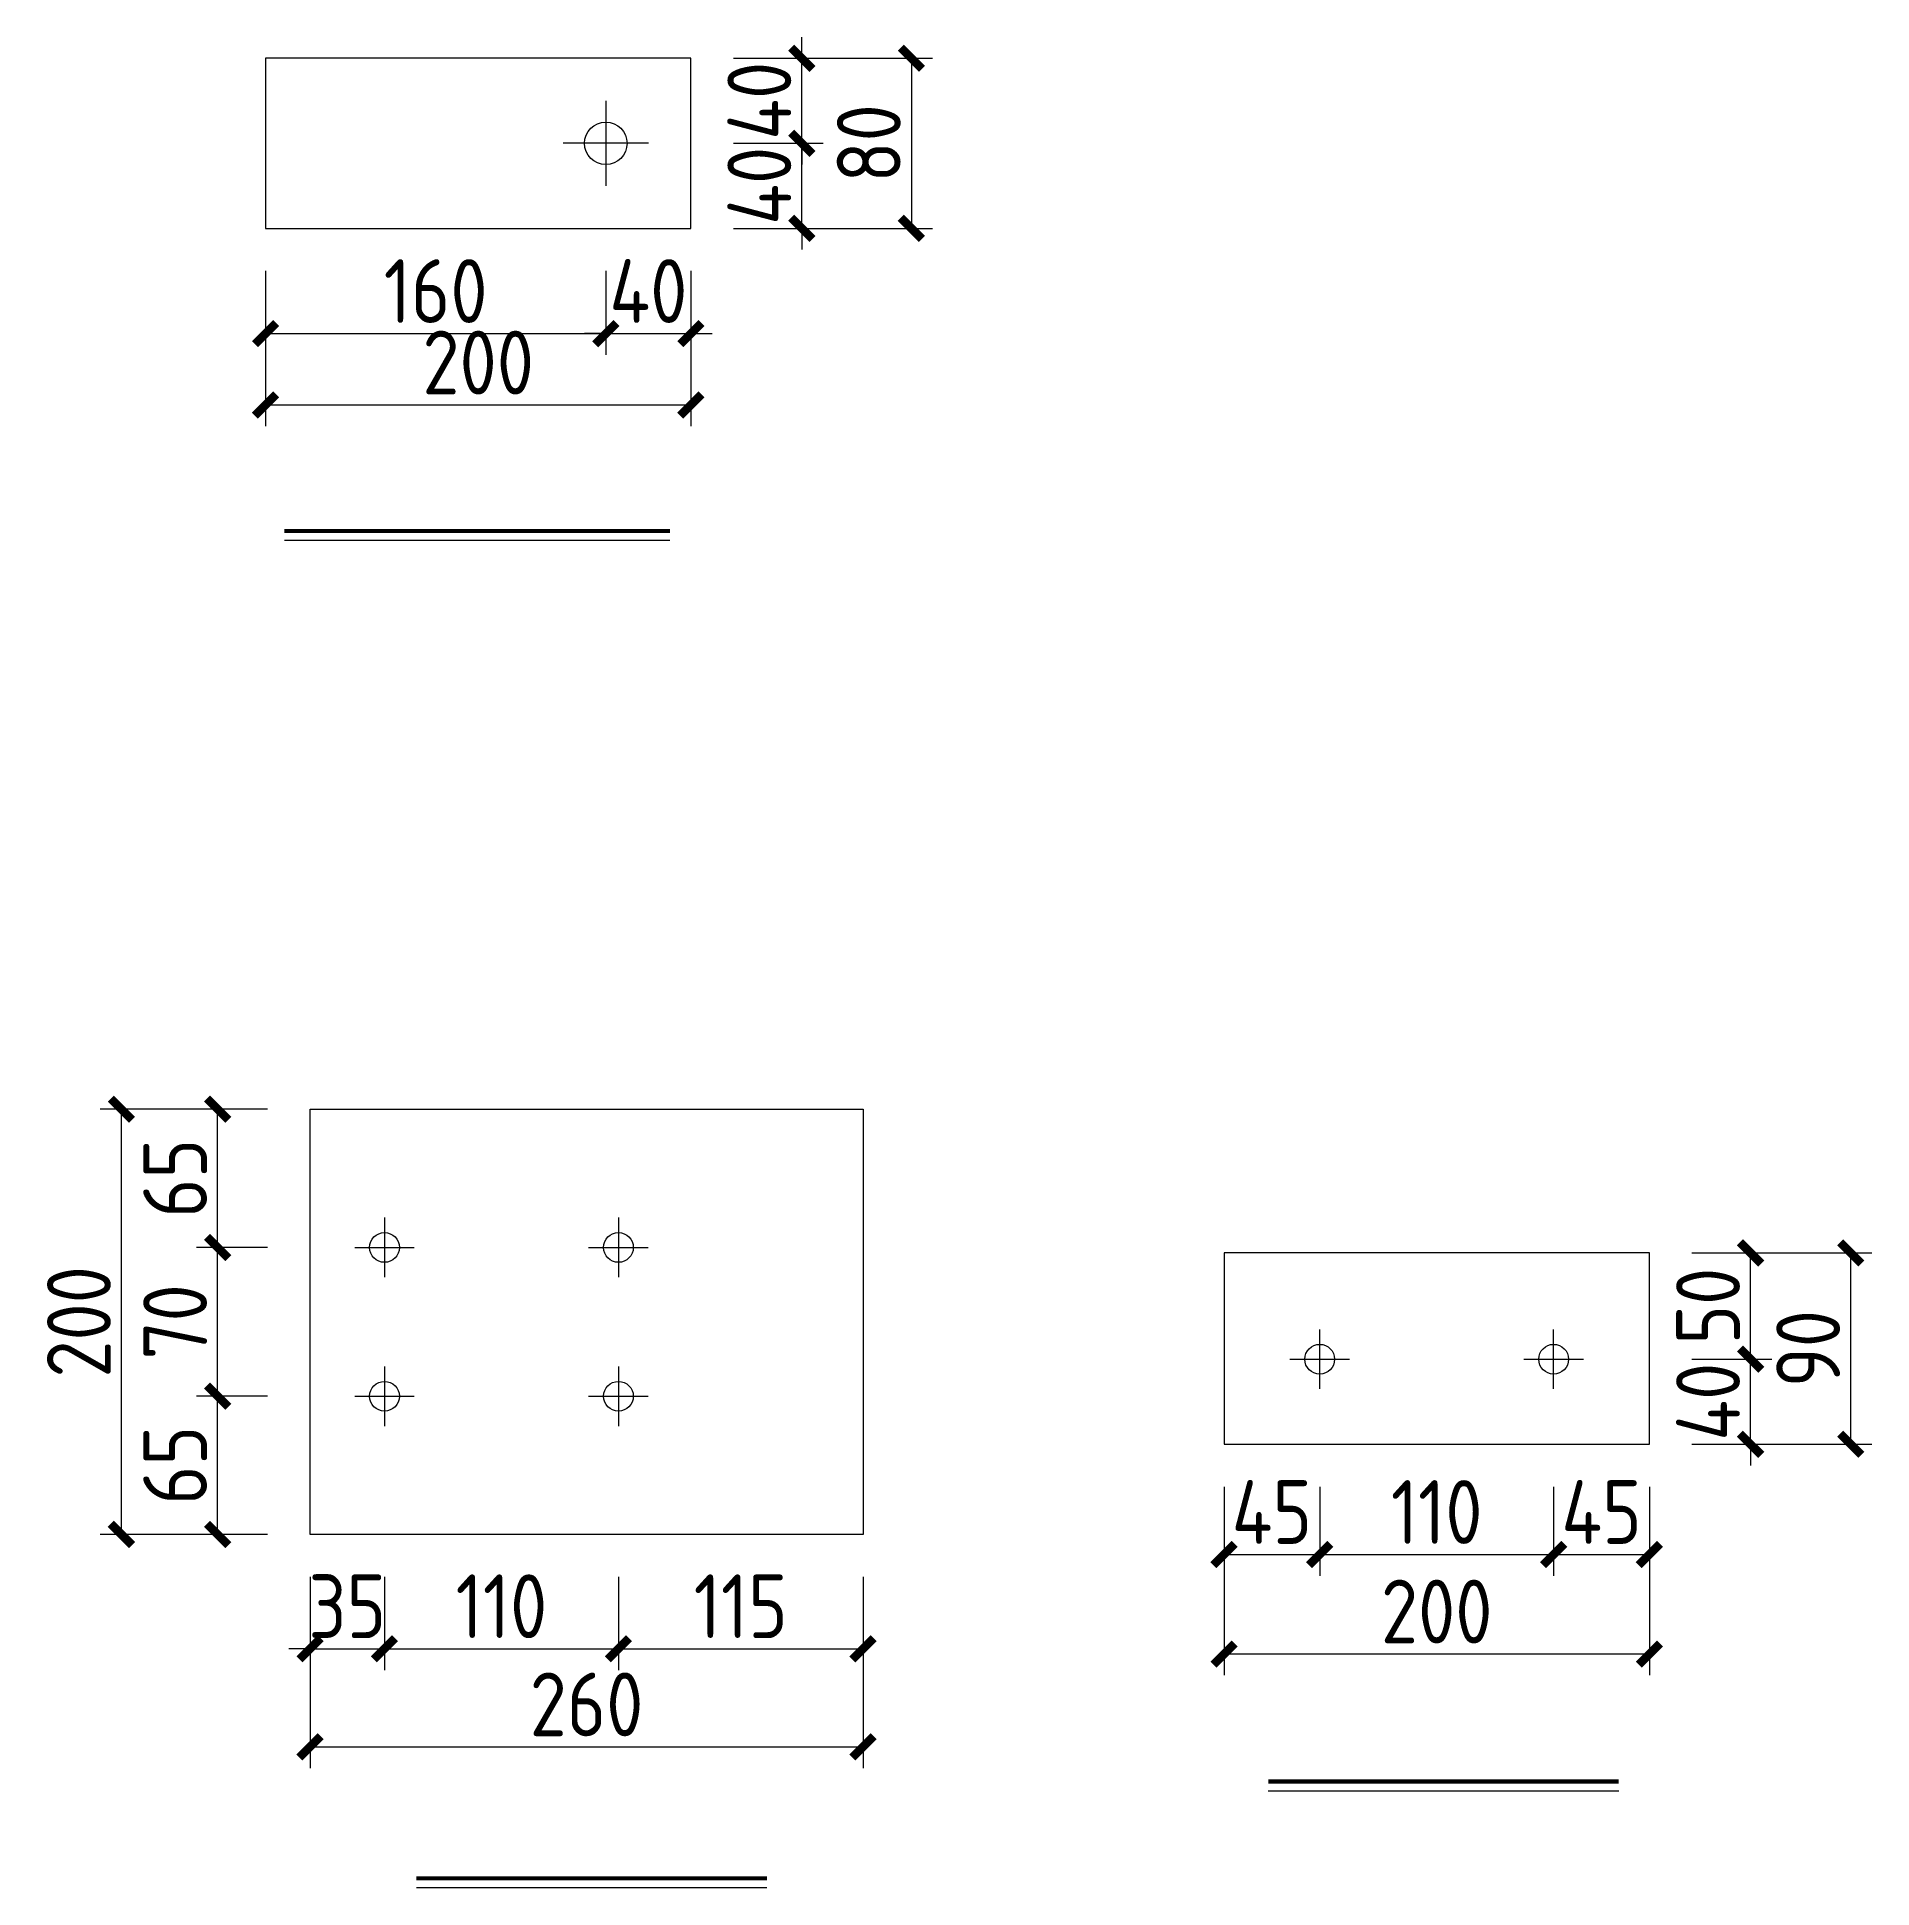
# Model space of a CAD drawing. Extents: x -196983 to 471790, y -783661 to 190401.
# Drawn here: x 58645 to 67272, y -223553 to -214847 of the extents above; entities that cross this region are included whole.
import ezdxf

# ---------------------------------------------------------------- set-up
doc = ezdxf.new("R2010")
doc.units = 0
doc.header["$LTSCALE"] = 1000
doc.header["$MEASUREMENT"] = 0
for name, color, linetype in [('_TCH_MASK', 7, 'Continuous'), ('AXIS', 3, 'Continuous'), ('PUB_TITLE', 4, 'Continuous')]:
    doc.layers.add(name, color=color, linetype=linetype)
doc.styles.get("Standard").update_dxf_attribs({"font": 'gbenor.shx', "bigfont": 'gbcbig.shx'})
doc.styles.add('图框', font='')
doc.styles.get('图框').set_extended_font_data('SimSun')
doc.dimstyles.get("Standard").update_dxf_attribs({"dimscale": 100, "dimtxt": 3.5, "dimasz": 1, "dimexe": 2.5, "dimexo": 3, "dimgap": 1.5, "dimtad": 1, "dimdec": 0, "dimzin": 0, "dimdsep": 46, "dimtxsty": 'Standard', "dimblk": 'ARCHTICK', "dimcen": 0.09, "dimadec": 0, "dimazin": 0, "dimtfac": 1, "dimtdec": 0, "dimtix": 1, "dimtmove": 2, "dimatfit": 3, "dimfxl": 1, "dimtolj": 1, "dimtzin": 0, "dimarcsym": 0})

msp = doc.modelspace()

# ---------------------------------------------------------------- blocks, each defined once
blk = doc.blocks.new('_ArchTick')
at = {"color": 0, "linetype": 'ByBlock', "const_width": 0.4}
blk.add_lwpolyline([(-0.5, -0.5), (0.5, 0.5)], dxfattribs=at)
blk = doc.blocks.new('*D1614')
at = {"layer": 'AXIS', "color": 0, "lineweight": -2}
for p, q in [((59719.4, -215947.1), (59719.4, -216342.1)), ((61319.4, -215947.1), (61319.4, -216342.1)), ((59719.4, -216242.1), (61319.4, -216242.1))]:
    blk.add_line(p, q, dxfattribs=at)
at = {"layer": 'Defpoints', "color": 0}
for p in [(59719.4, -215747.1), (61319.4, -215747.1), (61319.4, -216242.1)]:
    blk.add_point(p, dxfattribs=at)
at = {"layer": 'AXIS', "color": 0, "lineweight": -2, "xscale": 100, "yscale": 100, "zscale": 100, "rotation": 180}
blk.add_blockref('_ArchTick', (59719.4, -216242.1), dxfattribs=at)
at = {"layer": 'AXIS', "color": 0, "lineweight": -2, "xscale": 100, "yscale": 100, "zscale": 100}
blk.add_blockref('_ArchTick', (61319.4, -216242.1), dxfattribs=at)
at = {"layer": 'AXIS', "color": 0, "insert": (60519.4, -216042.1), "char_height": 300, "attachment_point": 5}
blk.add_mtext('\\A1;160', dxfattribs=at)
blk = doc.blocks.new('*D1615')
at = {"layer": 'AXIS', "color": 0, "lineweight": -2}
for p, q in [((61319.4, -215947.1), (61319.4, -216342.1)), ((61719.4, -215947.1), (61719.4, -216342.1)), ((61319.4, -216242.1), (61219.4, -216242.1)), ((61319.4, -216242.1), (61719.4, -216242.1)), ((61719.4, -216242.1), (61819.4, -216242.1))]:
    blk.add_line(p, q, dxfattribs=at)
at = {"layer": 'Defpoints', "color": 0}
for p in [(61319.4, -215747.1), (61719.4, -215747.1), (61719.4, -216242.1)]:
    blk.add_point(p, dxfattribs=at)
at = {"layer": 'AXIS', "color": 0, "lineweight": -2, "xscale": 100, "yscale": 100, "zscale": 100}
blk.add_blockref('_ArchTick', (61319.4, -216242.1), dxfattribs=at)
at = {"layer": 'AXIS', "color": 0, "lineweight": -2, "xscale": 100, "yscale": 100, "zscale": 100, "rotation": 180}
blk.add_blockref('_ArchTick', (61719.4, -216242.1), dxfattribs=at)
at = {"layer": 'AXIS', "color": 0, "insert": (61519.4, -216042.1), "char_height": 300, "attachment_point": 5}
blk.add_mtext('\\A1;40', dxfattribs=at)
blk = doc.blocks.new('*D1616')
at = {"layer": 'AXIS', "color": 0, "lineweight": -2}
for p, q in [((62241.1, -215347.1), (62241.1, -215247.1)), ((61919.4, -215347.1), (62341.1, -215347.1)), ((62241.1, -215747.1), (62241.1, -215347.1)), ((61919.4, -215747.1), (62341.1, -215747.1)), ((62241.1, -215747.1), (62241.1, -215847.1))]:
    blk.add_line(p, q, dxfattribs=at)
at = {"layer": 'Defpoints', "color": 0}
for p in [(61719.4, -215347.1), (62241.1, -215347.1), (61719.4, -215747.1)]:
    blk.add_point(p, dxfattribs=at)
at = {"layer": 'AXIS', "color": 0, "lineweight": -2, "xscale": 100, "yscale": 100, "zscale": 100}
for p, rotation in [((62241.1, -215347.1), 270), ((62241.1, -215747.1), 90)]:
    blk.add_blockref('_ArchTick', p, dxfattribs=dict(at, rotation=rotation))
at = {"layer": 'AXIS', "color": 0, "insert": (62041.1, -215547.1), "char_height": 300, "attachment_point": 5, "rotation": 90}
blk.add_mtext('\\A1;40', dxfattribs=at)
blk = doc.blocks.new('*D1617')
at = {"layer": 'AXIS', "color": 0, "lineweight": -2}
for p, q in [((62241.1, -214947.1), (62241.1, -214847.1)), ((61919.4, -214947.1), (62341.1, -214947.1)), ((62241.1, -215347.1), (62241.1, -214947.1)), ((61919.4, -215347.1), (62341.1, -215347.1)), ((62241.1, -215347.1), (62241.1, -215447.1))]:
    blk.add_line(p, q, dxfattribs=at)
at = {"layer": 'Defpoints', "color": 0}
for p in [(61719.4, -214947.1), (62241.1, -214947.1), (61719.4, -215347.1)]:
    blk.add_point(p, dxfattribs=at)
at = {"layer": 'AXIS', "color": 0, "lineweight": -2, "xscale": 100, "yscale": 100, "zscale": 100}
for p, rotation in [((62241.1, -214947.1), 270), ((62241.1, -215347.1), 90)]:
    blk.add_blockref('_ArchTick', p, dxfattribs=dict(at, rotation=rotation))
at = {"layer": 'AXIS', "color": 0, "insert": (62041.1, -215147.1), "char_height": 300, "attachment_point": 5, "rotation": 90}
blk.add_mtext('\\A1;40', dxfattribs=at)
blk = doc.blocks.new('*D1618')
at = {"layer": 'AXIS', "color": 0, "lineweight": -2}
for p, q in [((61919.4, -214947.1), (62855.9, -214947.1)), ((62755.9, -214947.1), (62755.9, -215747.1)), ((61919.4, -215747.1), (62855.9, -215747.1))]:
    blk.add_line(p, q, dxfattribs=at)
at = {"layer": 'Defpoints', "color": 0}
for p in [(61719.4, -214947.1), (61719.4, -215747.1), (62755.9, -215747.1)]:
    blk.add_point(p, dxfattribs=at)
at = {"layer": 'AXIS', "color": 0, "lineweight": -2, "xscale": 100, "yscale": 100, "zscale": 100}
for p, rotation in [((62755.9, -214947.1), 90), ((62755.9, -215747.1), 270)]:
    blk.add_blockref('_ArchTick', p, dxfattribs=dict(at, rotation=rotation))
at = {"layer": 'AXIS', "color": 0, "insert": (62555.9, -215347.1), "char_height": 300, "attachment_point": 5, "rotation": 90}
blk.add_mtext('\\A1;80', dxfattribs=at)
blk = doc.blocks.new('*D1619')
at = {"layer": 'AXIS', "color": 0, "lineweight": -2}
for p, q in [((59719.4, -215947.1), (59719.4, -216678.3)), ((61719.4, -215947.1), (61719.4, -216678.3)), ((61719.4, -216578.3), (59719.4, -216578.3))]:
    blk.add_line(p, q, dxfattribs=at)
at = {"layer": 'Defpoints', "color": 0}
for p in [(59719.4, -215747.1), (61719.4, -215747.1), (59719.4, -216578.3)]:
    blk.add_point(p, dxfattribs=at)
at = {"layer": 'AXIS', "color": 0, "lineweight": -2, "xscale": 100, "yscale": 100, "zscale": 100, "rotation": 180}
blk.add_blockref('_ArchTick', (59719.4, -216578.3), dxfattribs=at)
at = {"layer": 'AXIS', "color": 0, "lineweight": -2, "xscale": 100, "yscale": 100, "zscale": 100}
blk.add_blockref('_ArchTick', (61719.4, -216578.3), dxfattribs=at)
at = {"layer": 'AXIS', "color": 0, "insert": (60719.4, -216378.3), "char_height": 300, "attachment_point": 5}
blk.add_mtext('\\A1;200', dxfattribs=at)
blk = doc.blocks.new('*D1620')
at = {"layer": '_TCH_MASK', "color": 0, "lineweight": -2}
for p, q in [((64225.9, -221666.4), (64225.9, -222085)), ((64675.9, -221666.4), (64675.9, -222085)), ((64225.9, -221985), (64675.9, -221985))]:
    blk.add_line(p, q, dxfattribs=at)
at = {"layer": 'Defpoints', "color": 0}
for p in [(64225.9, -221466.4), (64675.9, -221466.4), (64675.9, -221985)]:
    blk.add_point(p, dxfattribs=at)
at = {"layer": '_TCH_MASK', "color": 0, "lineweight": -2, "xscale": 100, "yscale": 100, "zscale": 100, "rotation": 180}
blk.add_blockref('_ArchTick', (64225.9, -221985), dxfattribs=at)
at = {"layer": '_TCH_MASK', "color": 0, "lineweight": -2, "xscale": 100, "yscale": 100, "zscale": 100}
blk.add_blockref('_ArchTick', (64675.9, -221985), dxfattribs=at)
at = {"layer": '_TCH_MASK', "color": 0, "lineweight": 15, "insert": (64450.9, -221785), "char_height": 300, "attachment_point": 5}
blk.add_mtext('\\A1;45', dxfattribs=at)
blk = doc.blocks.new('*D1611')
at = {"layer": '_TCH_MASK', "color": 0, "lineweight": -2}
for p, q in [((64675.9, -221666.4), (64675.9, -222085)), ((65775.9, -221666.4), (65775.9, -222085)), ((64675.9, -221985), (65775.9, -221985))]:
    blk.add_line(p, q, dxfattribs=at)
at = {"layer": 'Defpoints', "color": 0}
for p in [(64675.9, -221466.4), (65775.9, -221466.4), (65775.9, -221985)]:
    blk.add_point(p, dxfattribs=at)
at = {"layer": '_TCH_MASK', "color": 0, "lineweight": -2, "xscale": 100, "yscale": 100, "zscale": 100, "rotation": 180}
blk.add_blockref('_ArchTick', (64675.9, -221985), dxfattribs=at)
at = {"layer": '_TCH_MASK', "color": 0, "lineweight": -2, "xscale": 100, "yscale": 100, "zscale": 100}
blk.add_blockref('_ArchTick', (65775.9, -221985), dxfattribs=at)
at = {"layer": '_TCH_MASK', "color": 0, "lineweight": 15, "insert": (65225.9, -221785), "char_height": 300, "attachment_point": 5}
blk.add_mtext('\\A1;110', dxfattribs=at)
blk = doc.blocks.new('*D1621')
at = {"layer": '_TCH_MASK', "color": 0, "lineweight": -2}
for p, q in [((65775.9, -221666.4), (65775.9, -222085)), ((66225.9, -221666.4), (66225.9, -222085)), ((65775.9, -221985), (66225.9, -221985))]:
    blk.add_line(p, q, dxfattribs=at)
at = {"layer": 'Defpoints', "color": 0}
for p in [(65775.9, -221466.4), (66225.9, -221466.4), (66225.9, -221985)]:
    blk.add_point(p, dxfattribs=at)
at = {"layer": '_TCH_MASK', "color": 0, "lineweight": -2, "xscale": 100, "yscale": 100, "zscale": 100, "rotation": 180}
blk.add_blockref('_ArchTick', (65775.9, -221985), dxfattribs=at)
at = {"layer": '_TCH_MASK', "color": 0, "lineweight": -2, "xscale": 100, "yscale": 100, "zscale": 100}
blk.add_blockref('_ArchTick', (66225.9, -221985), dxfattribs=at)
at = {"layer": '_TCH_MASK', "color": 0, "lineweight": 15, "insert": (66000.9, -221785), "char_height": 300, "attachment_point": 5}
blk.add_mtext('\\A1;45', dxfattribs=at)
blk = doc.blocks.new('*D1622')
at = {"layer": '_TCH_MASK', "color": 0, "lineweight": -2}
for p, q in [((64225.9, -221666.4), (64225.9, -222553.1)), ((66225.9, -221666.4), (66225.9, -222553.1)), ((66225.9, -222453.1), (64225.9, -222453.1))]:
    blk.add_line(p, q, dxfattribs=at)
at = {"layer": 'Defpoints', "color": 0}
for p in [(64225.9, -221466.4), (66225.9, -221466.4), (64225.9, -222453.1)]:
    blk.add_point(p, dxfattribs=at)
at = {"layer": '_TCH_MASK', "color": 0, "lineweight": -2, "xscale": 100, "yscale": 100, "zscale": 100, "rotation": 180}
blk.add_blockref('_ArchTick', (64225.9, -222453.1), dxfattribs=at)
at = {"layer": '_TCH_MASK', "color": 0, "lineweight": -2, "xscale": 100, "yscale": 100, "zscale": 100}
blk.add_blockref('_ArchTick', (66225.9, -222453.1), dxfattribs=at)
at = {"layer": '_TCH_MASK', "color": 0, "lineweight": 15, "insert": (65225.9, -222253.1), "char_height": 300, "attachment_point": 5}
blk.add_mtext('\\A1;200', dxfattribs=at)
blk = doc.blocks.new('*D1612')
at = {"layer": '_TCH_MASK', "color": 0, "lineweight": -2}
for p, q in [((66701.8, -221066.4), (66701.8, -220966.4)), ((66425.9, -221066.4), (66801.8, -221066.4)), ((66701.8, -221466.4), (66701.8, -221066.4)), ((66425.9, -221466.4), (66801.8, -221466.4)), ((66701.8, -221466.4), (66701.8, -221566.4))]:
    blk.add_line(p, q, dxfattribs=at)
at = {"layer": 'Defpoints', "color": 0}
for p in [(66225.9, -221066.4), (66701.8, -221066.4), (66225.9, -221466.4)]:
    blk.add_point(p, dxfattribs=at)
at = {"layer": '_TCH_MASK', "color": 0, "lineweight": -2, "xscale": 100, "yscale": 100, "zscale": 100}
for p, rotation in [((66701.8, -221066.4), 270), ((66701.8, -221466.4), 90)]:
    blk.add_blockref('_ArchTick', p, dxfattribs=dict(at, rotation=rotation))
at = {"layer": '_TCH_MASK', "color": 0, "lineweight": 15, "insert": (66501.8, -221266.4), "char_height": 300, "attachment_point": 5, "rotation": 90}
blk.add_mtext('\\A1;40', dxfattribs=at)
blk = doc.blocks.new('*D1623')
at = {"layer": '_TCH_MASK', "color": 0, "lineweight": -2}
for p, q in [((66425.9, -220566.4), (66801.8, -220566.4)), ((66701.8, -221066.4), (66701.8, -220566.4)), ((66425.9, -221066.4), (66801.8, -221066.4))]:
    blk.add_line(p, q, dxfattribs=at)
at = {"layer": 'Defpoints', "color": 0}
for p in [(66225.9, -220566.4), (66701.8, -220566.4), (66225.9, -221066.4)]:
    blk.add_point(p, dxfattribs=at)
at = {"layer": '_TCH_MASK', "color": 0, "lineweight": -2, "xscale": 100, "yscale": 100, "zscale": 100}
for p, rotation in [((66701.8, -220566.4), 90), ((66701.8, -221066.4), 270)]:
    blk.add_blockref('_ArchTick', p, dxfattribs=dict(at, rotation=rotation))
at = {"layer": '_TCH_MASK', "color": 0, "lineweight": 15, "insert": (66501.8, -220816.4), "char_height": 300, "attachment_point": 5, "rotation": 90}
blk.add_mtext('\\A1;50', dxfattribs=at)
blk = doc.blocks.new('*D1613')
at = {"layer": '_TCH_MASK', "color": 0, "lineweight": -2}
for p, q in [((66425.9, -220566.4), (67272.5, -220566.4)), ((67172.5, -221466.4), (67172.5, -220566.4)), ((66425.9, -221466.4), (67272.5, -221466.4))]:
    blk.add_line(p, q, dxfattribs=at)
at = {"layer": 'Defpoints', "color": 0}
for p in [(66225.9, -220566.4), (67172.5, -220566.4), (66225.9, -221466.4)]:
    blk.add_point(p, dxfattribs=at)
at = {"layer": '_TCH_MASK', "color": 0, "lineweight": -2, "xscale": 100, "yscale": 100, "zscale": 100}
for p, rotation in [((67172.5, -220566.4), 90), ((67172.5, -221466.4), 270)]:
    blk.add_blockref('_ArchTick', p, dxfattribs=dict(at, rotation=rotation))
at = {"layer": '_TCH_MASK', "color": 0, "lineweight": 15, "insert": (66972.5, -221016.4), "char_height": 300, "attachment_point": 5, "rotation": 90}
blk.add_mtext('\\A1;90', dxfattribs=at)
blk = doc.blocks.new('*D1624')
at = {"layer": '_TCH_MASK', "color": 0, "lineweight": -2}
for p, q in [((59928.7, -222090.5), (59928.7, -222528.3)), ((60278.7, -222090.5), (60278.7, -222528.3)), ((59928.7, -222428.3), (59828.7, -222428.3)), ((59928.7, -222428.3), (60278.7, -222428.3)), ((60278.7, -222428.3), (60378.7, -222428.3))]:
    blk.add_line(p, q, dxfattribs=at)
at = {"layer": 'Defpoints', "color": 0}
for p in [(59928.7, -221890.5), (60278.7, -221890.5), (60278.7, -222428.3)]:
    blk.add_point(p, dxfattribs=at)
at = {"layer": '_TCH_MASK', "color": 0, "lineweight": -2, "xscale": 100, "yscale": 100, "zscale": 100}
blk.add_blockref('_ArchTick', (59928.7, -222428.3), dxfattribs=at)
at = {"layer": '_TCH_MASK', "color": 0, "lineweight": -2, "xscale": 100, "yscale": 100, "zscale": 100, "rotation": 180}
blk.add_blockref('_ArchTick', (60278.7, -222428.3), dxfattribs=at)
at = {"layer": '_TCH_MASK', "color": 0, "lineweight": 15, "insert": (60103.7, -222228.3), "char_height": 300, "attachment_point": 5}
blk.add_mtext('\\A1;35', dxfattribs=at)
blk = doc.blocks.new('*D1625')
at = {"layer": '_TCH_MASK', "color": 0, "lineweight": -2}
for p, q in [((60278.7, -222090.5), (60278.7, -222528.3)), ((61378.7, -222090.5), (61378.7, -222528.3)), ((60278.7, -222428.3), (61378.7, -222428.3))]:
    blk.add_line(p, q, dxfattribs=at)
at = {"layer": 'Defpoints', "color": 0}
for p in [(60278.7, -221890.5), (61378.7, -221890.5), (61378.7, -222428.3)]:
    blk.add_point(p, dxfattribs=at)
at = {"layer": '_TCH_MASK', "color": 0, "lineweight": -2, "xscale": 100, "yscale": 100, "zscale": 100, "rotation": 180}
blk.add_blockref('_ArchTick', (60278.7, -222428.3), dxfattribs=at)
at = {"layer": '_TCH_MASK', "color": 0, "lineweight": -2, "xscale": 100, "yscale": 100, "zscale": 100}
blk.add_blockref('_ArchTick', (61378.7, -222428.3), dxfattribs=at)
at = {"layer": '_TCH_MASK', "color": 0, "lineweight": 15, "insert": (60828.7, -222228.3), "char_height": 300, "attachment_point": 5}
blk.add_mtext('\\A1;110', dxfattribs=at)
blk = doc.blocks.new('*D1631')
at = {"layer": '_TCH_MASK', "color": 0, "lineweight": -2}
for p, q in [((61378.7, -222090.5), (61378.7, -222528.3)), ((62528.7, -222090.5), (62528.7, -222528.3)), ((61378.7, -222428.3), (62528.7, -222428.3))]:
    blk.add_line(p, q, dxfattribs=at)
at = {"layer": 'Defpoints', "color": 0}
for p in [(61378.7, -221890.5), (62528.7, -221890.5), (62528.7, -222428.3)]:
    blk.add_point(p, dxfattribs=at)
at = {"layer": '_TCH_MASK', "color": 0, "lineweight": -2, "xscale": 100, "yscale": 100, "zscale": 100, "rotation": 180}
blk.add_blockref('_ArchTick', (61378.7, -222428.3), dxfattribs=at)
at = {"layer": '_TCH_MASK', "color": 0, "lineweight": -2, "xscale": 100, "yscale": 100, "zscale": 100}
blk.add_blockref('_ArchTick', (62528.7, -222428.3), dxfattribs=at)
at = {"layer": '_TCH_MASK', "color": 0, "lineweight": 15, "insert": (61953.7, -222228.3), "char_height": 300, "attachment_point": 5}
blk.add_mtext('\\A1;115', dxfattribs=at)
blk = doc.blocks.new('*D1626')
at = {"layer": '_TCH_MASK', "color": 0, "lineweight": -2}
for p, q in [((59928.7, -222090.5), (59928.7, -222990)), ((62528.7, -222090.5), (62528.7, -222990)), ((59928.7, -222890), (62528.7, -222890))]:
    blk.add_line(p, q, dxfattribs=at)
at = {"layer": 'Defpoints', "color": 0}
for p in [(59928.7, -221890.5), (62528.7, -221890.5), (62528.7, -222890)]:
    blk.add_point(p, dxfattribs=at)
at = {"layer": '_TCH_MASK', "color": 0, "lineweight": -2, "xscale": 100, "yscale": 100, "zscale": 100, "rotation": 180}
blk.add_blockref('_ArchTick', (59928.7, -222890), dxfattribs=at)
at = {"layer": '_TCH_MASK', "color": 0, "lineweight": -2, "xscale": 100, "yscale": 100, "zscale": 100}
blk.add_blockref('_ArchTick', (62528.7, -222890), dxfattribs=at)
at = {"layer": '_TCH_MASK', "color": 0, "lineweight": 15, "insert": (61228.7, -222690), "char_height": 300, "attachment_point": 5}
blk.add_mtext('\\A1;260', dxfattribs=at)
blk = doc.blocks.new('*D1627')
at = {"layer": '_TCH_MASK', "color": 0, "lineweight": -2}
for p, q in [((59728.7, -221240.5), (59394.3, -221240.5)), ((59494.3, -221890.5), (59494.3, -221240.5)), ((59728.7, -221890.5), (59394.3, -221890.5))]:
    blk.add_line(p, q, dxfattribs=at)
at = {"layer": 'Defpoints', "color": 0}
for p in [(59494.3, -221240.5), (59928.7, -221240.5), (59928.7, -221890.5)]:
    blk.add_point(p, dxfattribs=at)
at = {"layer": '_TCH_MASK', "color": 0, "lineweight": -2, "xscale": 100, "yscale": 100, "zscale": 100}
for p, rotation in [((59494.3, -221240.5), 90), ((59494.3, -221890.5), 270)]:
    blk.add_blockref('_ArchTick', p, dxfattribs=dict(at, rotation=rotation))
at = {"layer": '_TCH_MASK', "color": 0, "lineweight": 15, "insert": (59294.3, -221565.5), "char_height": 300, "attachment_point": 5, "rotation": 90}
blk.add_mtext('\\A1;65', dxfattribs=at)
blk = doc.blocks.new('*D1628')
at = {"layer": '_TCH_MASK', "color": 0, "lineweight": -2}
for p, q in [((59728.7, -220540.5), (59394.3, -220540.5)), ((59494.3, -221240.5), (59494.3, -220540.5)), ((59728.7, -221240.5), (59394.3, -221240.5))]:
    blk.add_line(p, q, dxfattribs=at)
at = {"layer": 'Defpoints', "color": 0}
for p in [(59494.3, -220540.5), (59928.7, -220540.5), (59928.7, -221240.5)]:
    blk.add_point(p, dxfattribs=at)
at = {"layer": '_TCH_MASK', "color": 0, "lineweight": -2, "xscale": 100, "yscale": 100, "zscale": 100}
for p, rotation in [((59494.3, -220540.5), 90), ((59494.3, -221240.5), 270)]:
    blk.add_blockref('_ArchTick', p, dxfattribs=dict(at, rotation=rotation))
at = {"layer": '_TCH_MASK', "color": 0, "lineweight": 15, "insert": (59294.3, -220890.5), "char_height": 300, "attachment_point": 5, "rotation": 90}
blk.add_mtext('\\A1;70', dxfattribs=at)
blk = doc.blocks.new('*D1629')
at = {"layer": '_TCH_MASK', "color": 0, "lineweight": -2}
for p, q in [((59728.7, -219890.5), (59394.3, -219890.5)), ((59494.3, -220540.5), (59494.3, -219890.5)), ((59728.7, -220540.5), (59394.3, -220540.5))]:
    blk.add_line(p, q, dxfattribs=at)
at = {"layer": 'Defpoints', "color": 0}
for p in [(59494.3, -219890.5), (59928.7, -219890.5), (59928.7, -220540.5)]:
    blk.add_point(p, dxfattribs=at)
at = {"layer": '_TCH_MASK', "color": 0, "lineweight": -2, "xscale": 100, "yscale": 100, "zscale": 100}
for p, rotation in [((59494.3, -219890.5), 90), ((59494.3, -220540.5), 270)]:
    blk.add_blockref('_ArchTick', p, dxfattribs=dict(at, rotation=rotation))
at = {"layer": '_TCH_MASK', "color": 0, "lineweight": 15, "insert": (59294.3, -220215.5), "char_height": 300, "attachment_point": 5, "rotation": 90}
blk.add_mtext('\\A1;65', dxfattribs=at)
blk = doc.blocks.new('*D1630')
at = {"layer": '_TCH_MASK', "color": 0, "lineweight": -2}
for p, q in [((59728.7, -219890.5), (58941.9, -219890.5)), ((59041.9, -221890.5), (59041.9, -219890.5)), ((59728.7, -221890.5), (58941.9, -221890.5))]:
    blk.add_line(p, q, dxfattribs=at)
at = {"layer": 'Defpoints', "color": 0}
for p in [(59041.9, -219890.5), (59928.7, -219890.5), (59928.7, -221890.5)]:
    blk.add_point(p, dxfattribs=at)
at = {"layer": '_TCH_MASK', "color": 0, "lineweight": -2, "xscale": 100, "yscale": 100, "zscale": 100}
for p, rotation in [((59041.9, -219890.5), 90), ((59041.9, -221890.5), 270)]:
    blk.add_blockref('_ArchTick', p, dxfattribs=dict(at, rotation=rotation))
at = {"layer": '_TCH_MASK', "color": 0, "lineweight": 15, "insert": (58841.9, -220890.5), "char_height": 300, "attachment_point": 5, "rotation": 90}
blk.add_mtext('\\A1;200', dxfattribs=at)
blk = doc.blocks.new('$titleblk$00000095')
for p, q in [((-150, 20), (-150, 0)), ((-150, 20), (0, 20)), ((-125, 20), (-125, 0)), ((-100, 20), (-100, 0)), ((-75, 20), (-75, 0)), ((-75, 20), (-75, 0)), ((-50, 20), (-50, 0)), ((-25, 20), (-25, 0)), ((0, 20), (0, 0)), ((-150, 15), (-75, 15)), ((-75, 15), (0, 15)), ((-150, 10), (-75, 10)), ((-75, 10), (0, 10)), ((-150, 5), (-75, 5)), ((-75, 5), (0, 5))]:
    blk.add_line(p, q)
at = {"width": 0.8}
for s, p in [('建   筑', (-146.45, 15.65)), ('暖  通', (-70.35, 15.73)), ('结   构', (-146.45, 10.91)), ('给 排 水', (-71.03, 10.9)), ('电   气', (-146.45, 5.65)), ('工   艺', (-70.35, 6.13)), ('通   讯', (-146.45, 0.88)), ('自   控', (-70.35, 1.24))]:
    blk.add_text(s, height=3.509, dxfattribs=at).set_placement(p)
blk = doc.blocks.new('新块')
for p, q in [((-5840, 800), (-8800, 800)), ((-8240, 400), (-8240, 1000)), ((-7780, 400), (-7780, 1000)), ((-6760, 400), (-6760, 1000)), ((-6300, 400), (-6300, 1000)), ((-5200, 400), (-5200, 1000)), ((-3440, 400), (-3440, 1000)), ((-1720, 400), (-1720, 1000)), ((-400, 800), (-1280, 800)), ((-920, 400), (-920, 1000)), ((-400, 400), (-400, 1000)), ((-5840, 600), (-8800, 600)), ((-5840, 700), (-3840, 700)), ((-2160, 700), (-1280, 700)), ((-400, 600), (-1280, 600))]:
    blk.add_line(p, q)
for points, const_width in [([(-11880, 400), (-11880, 1000), (-400, 1000)], 32), ([(-8800, 400), (-8800, 1000)], 20), ([(-7320, 400), (-7320, 1000)], 20), ([(-5840, 400), (-5840, 1000)], 20), ([(-3840, 400), (-3840, 1000)], 20), ([(-2160, 400), (-2160, 1000)], 20), ([(-1280, 400), (-1280, 1000)], 20)]:
    blk.add_lwpolyline(points, dxfattribs=dict(const_width=const_width))
at = {"layer": 'PUB_TITLE'}
blk.add_lwpolyline([(-47560, 0), (0, 0), (0, 33640), (-47560, 33640)], close=True, dxfattribs=at)
at = {"layer": 'PUB_TITLE', "const_width": 40}
blk.add_lwpolyline([(-46560, 400), (-400, 400), (-400, 33240), (-46560, 33240)], close=True, dxfattribs=at)
at = {"layer": 'PUB_TITLE', "const_width": 32}
blk.add_lwpolyline([(-400, 1000), (-46560, 1000)], dxfattribs=at)
at = {"layer": 'PUB_TITLE', "xscale": 40, "yscale": 40, "zscale": 40, "rotation": 90}
blk.add_blockref('$titleblk$00000095', (-46560, 33240), dxfattribs=at)
at = {"style": '图框', "width": 0.8}
for s, height, p in [('安徽乾坤建材科技有限公司', 160, (-11315, 604)), ('审    定', 80, (-8701, 854)), ('校    对', 80, (-7217, 851)), ('工程名称', 80, (-5712, 794)), ('图纸', 80, (-3732, 778)), ('工程编号', 80, (-2112, 803)), ('阶 段', 80, (-1205, 851)), ('项目负责人', 80, (-8739, 457)), ('审    核', 80, (-8702, 659)), ('设计负责人', 80, (-7265, 659)), ('设 计 人', 80, (-7213, 457)), ('项目名称', 80, (-5712, 494)), ('名称', 80, (-3732, 498)), ('图   号', 80, (-2098, 504)), ('比 例', 80, (-1211, 457)), ('日 期', 80, (-1212, 659))]:
    blk.add_text(s, height=height, dxfattribs=at).set_placement(p)
for tag, p in [('审定人', (-8147, 838)), ('审核人', (-8147, 641)), ('设计负责人', (-6745, 649)), ('校对', (-6621, 837)), ('工程名称', (-5026, 781)), ('图名', (-3347, 649)), ('阶段', (-810, 832)), ('项目负责人', (-8228, 444)), ('设计人', (-6659, 447)), ('项目名称', (-5026, 479)), ('图号', (-1657, 502)), ('日期', (-905, 632)), ('比例', (-810, 446))]:
    blk.add_attdef(tag, p, '', height=120)

# ---------------------------------------------------------------- dimensions: what is measured, and where the dimension line sits
at = {"layer": '_TCH_MASK', "color": 6, "lineweight": 15}
for base, p1, p2, picture, middle in [((59041.9, -219890.5), (59928.7, -221890.5), (59928.7, -219890.5), '*D1630', (58841.9, -220890.5)), ((59494.3, -219890.5), (59928.7, -220540.5), (59928.7, -219890.5), '*D1629', (59294.3, -220215.5)), ((59494.3, -220540.5), (59928.7, -221240.5), (59928.7, -220540.5), '*D1628', (59294.3, -220890.5)), ((59494.3, -221240.5), (59928.7, -221890.5), (59928.7, -221240.5), '*D1627', (59294.3, -221565.5))]:
    dim = msp.add_linear_dim(base=base, p1=p1, p2=p2, angle=90, dimstyle='Standard', override={"dimtxt": 3, "dimexe": 1, "dimexo": 2, "dimgap": 0.5, "dimlfac": 0.1}, dxfattribs=at)
    dim.commit()
    dim.dimension.update_dxf_attribs({"geometry": picture, "text_midpoint": middle})
at = {"layer": '_TCH_MASK', "lineweight": 15}
for base, p1, p2, picture, middle in [((66701.8, -220566.4), (66225.9, -221066.4), (66225.9, -220566.4), '*D1623', (66501.8, -220816.4)), ((67172.5, -220566.4), (66225.9, -221466.4), (66225.9, -220566.4), '*D1613', (66972.5, -221016.4)), ((66701.8, -221066.4), (66225.9, -221466.4), (66225.9, -221066.4), '*D1612', (66501.8, -221266.4))]:
    dim = msp.add_linear_dim(base=base, p1=p1, p2=p2, angle=90, dimstyle='Standard', override={"dimtxt": 3, "dimexe": 1, "dimexo": 2, "dimgap": 0.5, "dimlfac": 0.1}, dxfattribs=at)
    dim.commit()
    dim.dimension.update_dxf_attribs({"geometry": picture, "text_midpoint": middle})
for base, p1, p2, picture, middle in [((64675.9, -221985), (64225.9, -221466.4), (64675.9, -221466.4), '*D1620', (64450.9, -221785)), ((64225.9, -222453.1), (66225.9, -221466.4), (64225.9, -221466.4), '*D1622', (65225.9, -222253.1)), ((65775.9, -221985), (64675.9, -221466.4), (65775.9, -221466.4), '*D1611', (65225.9, -221785)), ((66225.9, -221985), (65775.9, -221466.4), (66225.9, -221466.4), '*D1621', (66000.9, -221785))]:
    dim = msp.add_linear_dim(base=base, p1=p1, p2=p2, dimstyle='Standard', override={"dimtxt": 3, "dimexe": 1, "dimexo": 2, "dimgap": 0.5, "dimlfac": 0.1}, dxfattribs=at)
    dim.commit()
    dim.dimension.update_dxf_attribs({"geometry": picture, "text_midpoint": middle})
at = {"layer": '_TCH_MASK', "color": 6, "lineweight": 15}
for base, p1, p2, picture, middle in [((60278.7, -222428.3), (59928.7, -221890.5), (60278.7, -221890.5), '*D1624', (60103.7, -222228.3)), ((62528.7, -222890), (59928.7, -221890.5), (62528.7, -221890.5), '*D1626', (61228.7, -222690)), ((61378.7, -222428.3), (60278.7, -221890.5), (61378.7, -221890.5), '*D1625', (60828.7, -222228.3)), ((62528.7, -222428.3), (61378.7, -221890.5), (62528.7, -221890.5), '*D1631', (61953.7, -222228.3))]:
    dim = msp.add_linear_dim(base=base, p1=p1, p2=p2, dimstyle='Standard', override={"dimtxt": 3, "dimexe": 1, "dimexo": 2, "dimgap": 0.5, "dimlfac": 0.1}, dxfattribs=at)
    dim.commit()
    dim.dimension.update_dxf_attribs({"geometry": picture, "text_midpoint": middle})
at = {"layer": 'AXIS', "color": 4}
for base, p1, p2, picture, middle in [((62241.1, -214947.1), (61719.4, -215347.1), (61719.4, -214947.1), '*D1617', (62041.1, -215147.1)), ((62755.9, -215747.1), (61719.4, -214947.1), (61719.4, -215747.1), '*D1618', (62555.9, -215347.1)), ((62241.1, -215347.1), (61719.4, -215747.1), (61719.4, -215347.1), '*D1616', (62041.1, -215547.1))]:
    dim = msp.add_linear_dim(base=base, p1=p1, p2=p2, angle=90, dimstyle='Standard', override={"dimtxt": 3, "dimexe": 1, "dimexo": 2, "dimgap": 0.5, "dimlfac": 0.1}, dxfattribs=at)
    dim.commit()
    dim.dimension.update_dxf_attribs({"geometry": picture, "text_midpoint": middle})
for base, p1, p2, picture, middle in [((61319.4, -216242.1), (59719.4, -215747.1), (61319.4, -215747.1), '*D1614', (60519.4, -216042.1)), ((59719.4, -216578.3), (61719.4, -215747.1), (59719.4, -215747.1), '*D1619', (60719.4, -216378.3)), ((61719.4, -216242.1), (61319.4, -215747.1), (61719.4, -215747.1), '*D1615', (61519.4, -216042.1))]:
    dim = msp.add_linear_dim(base=base, p1=p1, p2=p2, dimstyle='Standard', override={"dimtxt": 3, "dimexe": 1, "dimexo": 2, "dimgap": 0.5, "dimlfac": 0.1}, dxfattribs=at)
    dim.commit()
    dim.dimension.update_dxf_attribs({"geometry": picture, "text_midpoint": middle})

# ---------------------------------------------------------------- linework, layer by layer
at = {"color": 1}
for p, q in [((61719.4, -214947.1), (59719.4, -214947.1)), ((59719.4, -214947.1), (59719.4, -215747.1)), ((61719.4, -215747.1), (61719.4, -214947.1)), ((61319.4, -215147.1), (61319.4, -215547.1)), ((61519.4, -215347.1), (61119.4, -215347.1)), ((59719.4, -215747.1), (61719.4, -215747.1))]:
    msp.add_line(p, q, dxfattribs=at)
at = {"color": 2}
for p, q in [((60278.7, -220400.5), (60278.7, -220680.5)), ((61378.7, -220400.5), (61378.7, -220680.5)), ((60138.7, -220540.5), (60418.7, -220540.5)), ((61238.7, -220540.5), (61518.7, -220540.5)), ((60278.7, -221100.5), (60278.7, -221380.5)), ((61378.7, -221100.5), (61378.7, -221380.5)), ((60138.7, -221240.5), (60418.7, -221240.5)), ((61238.7, -221240.5), (61518.7, -221240.5))]:
    msp.add_line(p, q, dxfattribs=at)
at = {"color": 3}
for p, q in [((66225.9, -220566.4), (64225.9, -220566.4)), ((64225.9, -220566.4), (64225.9, -221466.4)), ((66225.9, -221466.4), (66225.9, -220566.4)), ((64225.9, -221466.4), (66225.9, -221466.4))]:
    msp.add_line(p, q, dxfattribs=at)
at = {"color": 6}
for p, q in [((64675.9, -221206.4), (64675.9, -220926.4)), ((65775.9, -221206.4), (65775.9, -220926.4)), ((64535.9, -221066.4), (64815.9, -221066.4)), ((65635.9, -221066.4), (65915.9, -221066.4))]:
    msp.add_line(p, q, dxfattribs=at)
at = {"color": 1}
msp.add_lwpolyline([(59928.7, -219890.5), (62528.7, -219890.5), (62528.7, -221890.5), (59928.7, -221890.5)], close=True, dxfattribs=at)
msp.add_circle((61319.4, -215347.1), 100, dxfattribs=at)
at = {"color": 2}
for centre in [(60278.7, -220540.5), (61378.7, -220540.5), (60278.7, -221240.5), (61378.7, -221240.5)]:
    msp.add_circle(centre, 70, dxfattribs=at)
at = {"color": 6}
for centre in [(64675.9, -221066.4), (65775.9, -221066.4)]:
    msp.add_circle(centre, 70, dxfattribs=at)
at = {"layer": 'AXIS', "color": 4}
for p, q in [((61620.4, -217216.1), (59807.9, -217216.1)), ((66082.1, -223098.5), (64434, -223098.5)), ((62077, -223553.5), (60428.8, -223553.5))]:
    msp.add_line(p, q, dxfattribs=at)
at = {"layer": 'AXIS', "color": 4, "const_width": 20}
for points in [[(59807.9, -217170.8), (61620.4, -217170.8)], [(64434, -223053.2), (66082.1, -223053.2)], [(60428.8, -223508.1), (62077, -223508.1)]]:
    msp.add_lwpolyline(points, dxfattribs=at)

# ---------------------------------------------------------------- block references
at = {"layer": '_TCH_MASK', "color": 0, "lineweight": 15, "xscale": 0.3380873532732949, "yscale": 0.3380873532732949, "zscale": 0.3380873532512785, "rotation": 270}
msp.add_blockref('新块', (57634.7, -226249.1), dxfattribs=at)

msp.set_redraw_order([(e.dxf.handle, doc.entitydb.next_handle()) for e in msp.query("TEXT MTEXT ATTDEF DIMENSION ARC_DIMENSION")])  # texts and dimensions are drawn at this point

doc.saveas('drawing.dxf')
